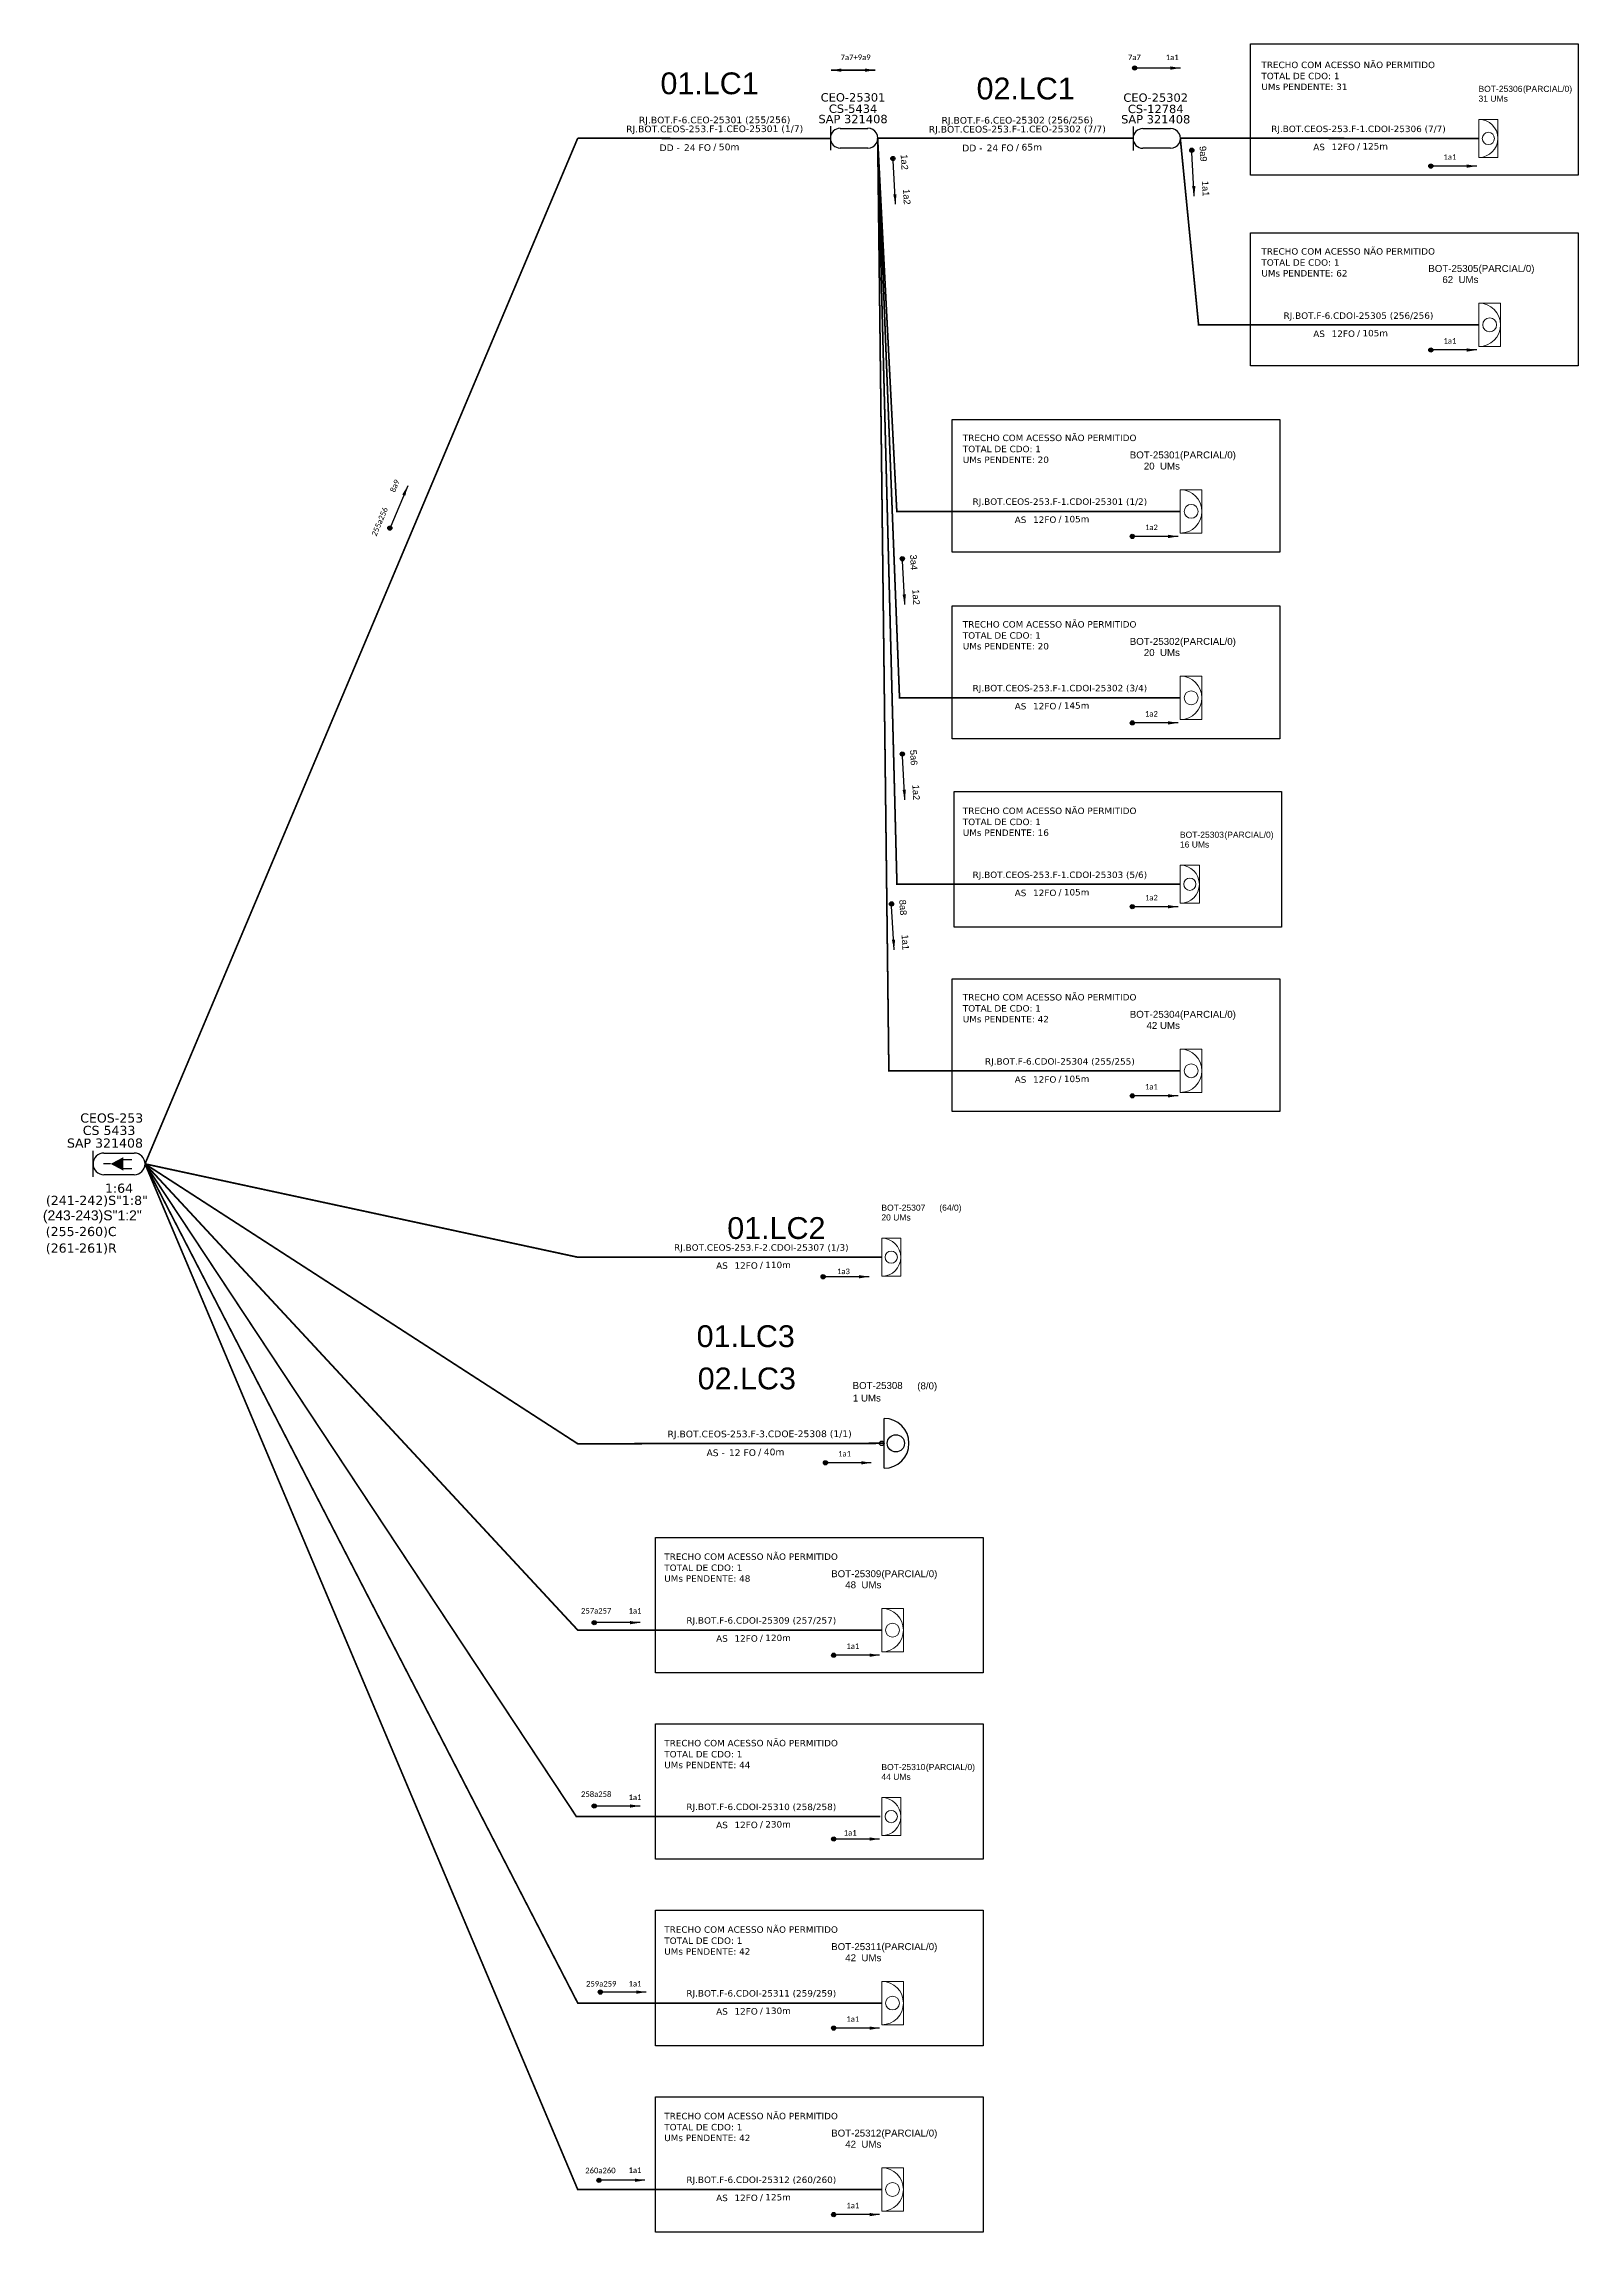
# Model space of a CAD drawing. Header units: millimetres. Extents: x 330.5 to 393.9, y 336.5 to 431.5.
# Drawn here: x 337.3 to 383, y 336.5 to 401.7 of the extents above; entities that cross this region are included whole.
import ezdxf
from ezdxf.enums import TextEntityAlignment as Align

# ---------------------------------------------------------------- set-up
doc = ezdxf.new("R2010")
doc.units = ezdxf.units.MM
doc.header["$LTSCALE"] = 0.03
for name, color, linetype, lineweight in [("20.0-LEGENDA DOS CDO'S", 1, 'Continuous', 0), ('20.1-CDO_INTERIOR', 1, 'Continuous', 0), ('20.2-CDO_POSTE', 1, 'Continuous', 5), ('40.1-ETIQUETAS', 1, 'Continuous', 20)]:
    doc.layers.add(name, color=color, linetype=linetype, lineweight=lineweight)
for name, color, linetype in [('20.4-CEOS', 1, 'Continuous'), ('20.5-CEO', 1, 'Continuous'), ('CAP a instalar', 1, 'FENCELINE1'), ('label_cabos', 7, 'Continuous'), ('Seta indicação do cabo', 7, 'Continuous'), ('texto', 255, 'Continuous')]:
    doc.layers.add(name, color=color, linetype=linetype)
doc.styles.add('ARIAL', font='arial.ttf')
doc.styles.add('siredit', font='verdana.ttf')
doc.styles.get("Standard").update_dxf_attribs({"font": 'arial.ttf'})
doc.linetypes.add('FENCELINE1', pattern='A,0.25,-0.1,[133,ltypeshp.shx,S=0.1,R=0,X=-0.1,Y=0],-0.1,1', length=1.45)
doc.dimstyles.new('CC', dxfattribs={"dimtxt": 1, "dimasz": 2, "dimexe": 0.18, "dimexo": 0.0625, "dimgap": 0.09, "dimtad": 0, "dimdec": 0, "dimrnd": 1, "dimzin": 0, "dimdsep": 46, "dimtxsty": 'siredit', "dimblk": 'NONE', "dimcen": 0, "dimse1": 1, "dimse2": 1, "dimsd1": 1, "dimsd2": 1, "dimclrt": 7, "dimadec": 0, "dimazin": 0, "dimtfac": 1, "dimtdec": 0, "dimtofl": 0, "dimtmove": 0, "dimatfit": 3, "dimfxl": 0, "dimtolj": 1, "dimtzin": 0, "dimarcsym": 0})

msp = doc.modelspace()

# ---------------------------------------------------------------- texts
at = {"color": 3, "style": 'siredit'}
for s, p in [('TRECHO COM ACESSO NÃO PERMITIDO', (373.577, 400.973)), ('TOTAL DE CDO: 1', (373.577, 400.642)), ('UMs PENDENTE: 31', (373.577, 400.321)), ('TRECHO COM ACESSO NÃO PERMITIDO', (373.577, 395.413)), ('TOTAL DE CDO: 1', (373.577, 395.082)), ('UMs PENDENTE: 62', (373.577, 394.76)), ('TRECHO COM ACESSO NÃO PERMITIDO', (364.675, 389.854)), ('TOTAL DE CDO: 1', (364.675, 389.523)), ('UMs PENDENTE: 20', (364.675, 389.201)), ('TRECHO COM ACESSO NÃO PERMITIDO', (364.675, 384.295)), ('TOTAL DE CDO: 1', (364.675, 383.964)), ('UMs PENDENTE: 20', (364.675, 383.643)), ('TRECHO COM ACESSO NÃO PERMITIDO', (364.675, 378.736)), ('TOTAL DE CDO: 1', (364.675, 378.405)), ('UMs PENDENTE: 16', (364.675, 378.084)), ('TRECHO COM ACESSO NÃO PERMITIDO', (364.675, 373.178)), ('TOTAL DE CDO: 1', (364.675, 372.847)), ('UMs PENDENTE: 42', (364.675, 372.525)), ('TRECHO COM ACESSO NÃO PERMITIDO', (355.773, 356.501)), ('TOTAL DE CDO: 1', (355.773, 356.171)), ('UMs PENDENTE: 48', (355.773, 355.849)), ('TRECHO COM ACESSO NÃO PERMITIDO', (355.773, 350.943)), ('TOTAL DE CDO: 1', (355.773, 350.612)), ('UMs PENDENTE: 44', (355.773, 350.29)), ('TRECHO COM ACESSO NÃO PERMITIDO', (355.773, 345.384)), ('TOTAL DE CDO: 1', (355.773, 345.053)), ('UMs PENDENTE: 42', (355.773, 344.731)), ('TRECHO COM ACESSO NÃO PERMITIDO', (355.773, 339.825)), ('TOTAL DE CDO: 1', (355.773, 339.494)), ('UMs PENDENTE: 42', (355.773, 339.173))]:
    msp.add_text(s, height=0.19222, dxfattribs=at).set_placement(p)
at = {"char_height": 0.16479, "width": 2.786, "attachment_point": 5}
for s, insert in [('{\\fCalibri|b0|i0|c0|p34;\\C7;7a7+9a9}', (361.479, 401.295)), ('{\\fCalibri|b0|i0|c0|p34;\\C7;7a7}', (369.792, 401.295)), ('{\\fCalibri|b0|i0|c0|p34;\\C7;1a1}', (370.918, 401.295)), ('\\C7;\\fCalibri|b0|i0|c0|p34;1a1', (379.2, 398.322)), ('{\\fCalibri|b0|i0|c0|p34;\\C7;1a1}', (379.2, 392.841)), ('{\\fCalibri|b0|i0|c0|p34;\\C7;1a2}', (370.298, 387.282)), ('{\\fCalibri|b0|i0|c0|p34;\\C7;1a2}', (370.298, 381.723)), ('{\\fCalibri|b0|i0|c0|p34;\\C7;1a2}', (370.298, 376.243)), ('\\C7;\\fCalibri|b0|i0|c0|p34;1a1', (370.298, 370.606)), ('{\\fCalibri|b0|i0|c0|p34;\\C7;1a3}', (361.116, 365.101)), ('{\\fCalibri|b0|i0|c0|p34;\\C7;1a1}', (361.149, 359.665)), ('{\\fCalibri|b0|i0|c0|p34;\\C7;257a257}', (353.744, 354.982)), ('{\\fCalibri|b0|i0|c0|p34;\\C7;1a1}', (354.901, 354.982)), ('{\\fCalibri|b0|i0|c0|p34;\\C7;1a1}', (361.396, 353.929)), ('{\\fCalibri|b0|i0|c0|p34;\\C7;258a258}', (353.744, 349.516)), ('{\\fCalibri|b0|i0|c0|p34;\\C7;1a1}', (354.901, 349.424)), ('\\C7;\\fCalibri|b0|i0|c0|p34;1a1', (361.317, 348.365)), ('{\\fCalibri|b0|i0|c0|p34;\\C7;259a259}', (353.895, 343.863)), ('{\\fCalibri|b0|i0|c0|p34;\\C7;1a1}', (354.901, 343.865)), ('\\C7;\\fCalibri|b0|i0|c0|p34;1a1', (361.396, 342.812)), ('{\\fCalibri|b0|i0|c0|p34;\\C7;260a260}', (353.87, 338.297)), ('{\\fCalibri|b0|i0|c0|p34;\\C7;1a1}', (354.901, 338.306)), ('{\\fCalibri|b0|i0|c0|p34;\\C7;1a1}', (361.396, 337.253))]:
    msp.add_mtext(s, dxfattribs=dict(at, insert=insert))
for s, insert, char_height, width, attachment_point, rotation in [('9a9', (371.931, 398.656), 0.1994, 0.32288, 1, 273.40004), ('1a2', (363.021, 398.41), 0.1994, 0.32288, 1, 273.40004), ('1a2', (363.091, 397.374), 0.1994, 0.32288, 1, 273.40004), ('1a1', (372.001, 397.619), 0.1994, 0.32288, 1, 273.40004), ('{\\fCalibri|b0|i0|c0|p34;\\C7;8a9}', (347.739, 388.518), 0.16479, 2.786, 5, 67.12231), ('{\\fCalibri|b0|i0|c0|p34;\\C7;255a256}', (347.289, 387.452), 0.16479, 2.786, 5, 67.12231), ('3a4', (363.299, 386.478), 0.1994, 0.32288, 1, 273.40004), ('1a2', (363.369, 385.442), 0.1994, 0.32288, 1, 273.40004), ('5a6', (363.299, 380.656), 0.1994, 0.32288, 1, 273.40004), ('1a2', (363.369, 379.619), 0.1994, 0.32288, 1, 273.40004), ('8a8', (362.979, 376.188), 0.1994, 0.32288, 1, 273.40004), ('1a1', (363.049, 375.152), 0.1994, 0.32288, 1, 273.40004)]:
    msp.add_mtext(s, dxfattribs=dict(insert=insert, char_height=char_height, width=width, attachment_point=attachment_point, rotation=rotation))
at = {"layer": '20.4-CEOS', "color": 0, "insert": (337.246, 366.921), "char_height": 0.29723, "width": 5.01414, "attachment_point": 1}
msp.add_mtext('(243-243)S"1:2"           ', dxfattribs=at)
at = {"layer": 'texto', "color": 3, "char_height": 0.65, "width": 4.73782, "attachment_point": 5}
for s, insert in [('\\fArial|b0|i0;01.LC1', (357.124, 400.515, 0.25)), ('02.LC1', (366.549, 400.36, 0.25)), ('01.LC2', (359.116, 366.389, 0.25)), ('01.LC3', (358.203, 363.165, 0.25)), ('02.LC3', (358.235, 361.905, 0.25))]:
    msp.add_mtext(s, dxfattribs=dict(at, insert=insert))

# ---------------------------------------------------------------- blocks, each defined once
blk = doc.blocks.new('_None')
blk = doc.blocks.new('CEOS_RP_CT_DRT')
at = {"layer": '20.4-CEOS', "color": 0}
for p, q in [((-4.54, 1.19), (-1.19, 1.19)), ((-1.19, -1.19), (-4.54, -1.19))]:
    blk.add_line(p, q, dxfattribs=at)
for points in [[(-5.73, -1.43), (-5.73, 1.44)], [(-3.79, 0), (-4.59, 0)], [(-2.47, 0.48), (-1.45, 0.48)], [(-2.47, -0.52), (-1.45, -0.52)]]:
    blk.add_lwpolyline(points, dxfattribs=at)
blk.add_lwpolyline([(-3.79, 0, 0, 1.47, 0), (-2.41, 0, 1.47, 1.47, 0)], format="xyseb", dxfattribs=at)
for centre, start, end in [((-4.54, 0), 90, 270), ((-1.19, 0), 270, 90)]:
    blk.add_arc(centre, 1.19, start, end, dxfattribs=at)
at = {"layer": '20.4-CEOS', "color": 7, "style": 'siredit'}
for tag, p in [('Nº_DA_CEOS', (-2.86, 5.6)), ('LOCAL', (-2.86, 4.24)), ('SAP', (-2.86, 2.78)), ('RACIO_SPLITAGEM', (-2.86, -1.88)), ('FIBRAS_SPLITTER', (-2.86, -3.58)), ('RESERVA_FINAIS', (-2.86, -6.39)), ('FIBRAS_TOP_C', (-2.86, -5.08))]:
    blk.add_attdef(tag, text='', height=1.01, dxfattribs=at).set_placement(p, align=Align.TOP_CENTER)
blk = doc.blocks.new('ETIQUETA_RS5F')
at = {"layer": '40.1-ETIQUETAS', "color": 0, "style": 'siredit'}
blk.add_text('/', height=1.5, dxfattribs=at).set_placement((1.55, -1.95), align=Align.MIDDLE_RIGHT)
for tag, p in [('ETIQUETA_R_SECUNDARIA', (1.18, 2.1)), ('ETIQUETA_R_PRIMARIA', (1.18, 4.1)), ('F_ATIVAS/F_MORTAS', (1.11, -4.24))]:
    blk.add_attdef(tag, text='', height=1.5, dxfattribs=at).set_placement(p, align=Align.MIDDLE_CENTER)
for tag, p in [('TIPO_CABO', (-6.62, -2.12)), ('CAP_CABO', (0.37, -2.09))]:
    blk.add_attdef(tag, text='', height=1.5, dxfattribs=at).set_placement(p, align=Align.MIDDLE_RIGHT)
blk.add_attdef('METROS', text='', height=1.5, dxfattribs=at).set_placement((2.11, -1.95), align=Align.MIDDLE_LEFT)
for tag, p in [('FUSÃO_1', (0.82, -8.39)), ('FUSÃO_2', (0.82, -10.6)), ('FUSÃO_3', (0.82, -12.93)), ('FUSÃO_4', (0.82, -15.14)), ('FUSÃO_5', (0.82, -17.16))]:
    blk.add_attdef(tag, text='', height=1.5, dxfattribs=at).set_placement(p, align=Align.CENTER)
blk = doc.blocks.new('CDOI_INT')
at = {"layer": '20.1-CDO_INTERIOR', "color": 0, "lineweight": 18}
blk.add_lwpolyline([(4.25, -4.25), (4.25, 4.25), (0, 4.25), (0, -4.25)], close=True, dxfattribs=at)
blk.add_circle((2.12, 0), 1.36, dxfattribs=at)
blk.add_arc((0, 0), 4.25, 270, 90, dxfattribs=at)
at = {"layer": "20.0-LEGENDA DOS CDO'S", "color": 0, "style": 'ARIAL'}
for tag, p in [('CDO_N', (-0.08, 10.38)), ('SURVEY', (-0.08, 8.2)), ('SPLITER_1', (21.18, 10.38)), ('SPLITER_2', (21.19, 8.68)), ('SAP', (-0.08, 6.23)), ('1:XX', (5.94, -2.22)), ('UMS', (5.94, -4.24))]:
    blk.add_attdef(tag, p, '', height=1.36, dxfattribs=at)
blk.add_attdef('FIBRAS_UTILIZADAS', text='', height=1.36, dxfattribs=at).set_placement((15.34, 10.38), align=Align.CENTER)
blk = doc.blocks.new('CDOE-TEXTO PADRÃO')
at = {"layer": "20.0-LEGENDA DOS CDO'S", "color": 0, "style": 'ARIAL'}
for tag, p in [('CDO_N', (0.49, 7.39)), ('CORDOALHA', (0.5, 4.33)), ('SAP', (0.51, 1.67)), ('SPLITER_1', (0.59, -0.91)), ('SPLITER_2', (0.6, -3.55)), ('(XX-XX_F)S', (0.54, -8.29)), ('(XX-XX_L)S', (0.55, -10.83)), ('UMS', (0.55, -13.15))]:
    blk.add_attdef(tag, p, '', height=1.7, rotation=0.118, dxfattribs=at)
blk.add_attdef('FIBRAS_UTILIZADAS', text='', height=1.7, rotation=0.118, dxfattribs=at).set_placement((19.77, 7.43), align=Align.CENTER)
blk = doc.blocks.new('CDOE POSTE_')
at = {"color": 1}
blk.add_line((12.92, -5.49), (-2.38, -5.49), dxfattribs=at)
for centre, radius in [((5.27, -1.86), 2.64), ((5.27, -6.2), 0.708)]:
    blk.add_circle(centre, radius, dxfattribs=at)
blk.add_arc((5.27, -5.49), 7.65, 0, 180, dxfattribs=at)
blk = doc.blocks.new('CEO_CT_DRT')
at = {"layer": '20.5-CEO', "color": 0}
for p, q in [((-1.56, 1.26), (1.8, 1.26)), ((1.8, -1.13), (-1.56, -1.13))]:
    blk.add_line(p, q, dxfattribs=at)
blk.add_lwpolyline([(-2.75, 1.51), (-2.75, -1.38)], dxfattribs=at)
for centre, start, end in [((-1.56, 0.07), 90, 270), ((1.8, 0.07), 270, 90)]:
    blk.add_arc(centre, 1.2, start, end, dxfattribs=at)
at = {"layer": '20.5-CEO', "color": 7, "style": 'siredit'}
for tag, p in [('CEO_Nº', (0.12, 5.61)), ('LOCAL', (0.12, 4.23)), ('SAP', (0.12, 2.97)), ('FIBRAS_RESERVA', (0.12, -1.94))]:
    blk.add_attdef(tag, text='', height=1.01, dxfattribs=at).set_placement(p, align=Align.TOP_CENTER)
blk = doc.blocks.new('SETA 2')
at = {"layer": 'Seta indicação do cabo'}
h = blk.add_hatch(color=256, dxfattribs=at)
h.dxf.hatch_style = 1
h.paths.add_polyline_path([(348.974, 271.648, 1), (348.848, 271.648, 1)])
blk.add_circle((348.911, 271.648), 0.0626, dxfattribs=at)
blk.add_leader([(350.279, 271.648), (348.974, 271.648)], dimstyle='CC', override={"dimasz": 0.3}, dxfattribs=at)

# ---------------------------------------------------------------- linework, layer by layer
at = {"color": 3}
for points in [[(373.257, 401.699), (383.025, 401.699), (383.025, 397.783), (373.257, 397.783)], [(373.257, 396.061), (383.025, 396.061), (383.025, 392.099), (373.257, 392.099)], [(364.354, 390.502), (374.123, 390.502), (374.123, 386.54), (364.354, 386.54)], [(364.354, 384.943), (374.123, 384.943), (374.123, 380.981), (364.354, 380.981)], [(364.413, 379.408), (374.181, 379.408), (374.181, 375.368), (364.413, 375.368)], [(364.354, 373.826), (374.123, 373.826), (374.123, 369.864), (364.354, 369.864)], [(355.51, 357.173), (365.279, 357.173), (365.279, 353.133), (355.51, 353.133)], [(355.51, 351.615), (365.279, 351.615), (365.279, 347.575), (355.51, 347.575)], [(355.51, 346.056), (365.279, 346.056), (365.279, 342.016), (355.51, 342.016)], [(355.51, 340.497), (365.279, 340.497), (365.279, 336.457), (355.51, 336.457)]]:
    msp.add_lwpolyline(points, close=True, dxfattribs=at)
at = {"layer": 'CAP a instalar', "linetype": 'ByBlock', "ltscale": 30, "const_width": 0.05}
for points in [[(340.291, 368.306), (353.193, 398.883), (353.193, 398.883)], [(353.193, 398.883), (360.728, 398.874)], [(362.136, 398.884), (369.234, 398.884), (369.751, 398.883)]]:
    msp.add_lwpolyline(points, dxfattribs=at)
at = {"layer": 'CAP a instalar', "color": 8, "ltscale": 30}
msp.add_lwpolyline([(371.16, 376.642, 0.05, 0.05, 0), (362.711, 376.642, 0.05, 0.05, 0), (362.136, 398.884, 0, 0, 0)], format="xyseb", dxfattribs=at)
at = {"layer": 'CAP a instalar', "color": 8, "ltscale": 30, "const_width": 0.05}
for points in [[(371.16, 371.083), (362.47, 371.083), (362.136, 398.884)], [(371.16, 382.2), (362.788, 382.2), (362.136, 398.884)], [(371.16, 387.759), (362.707, 387.759), (362.136, 398.884)], [(371.16, 398.883), (380.062, 398.877)], [(380.062, 393.318), (371.705, 393.318), (371.16, 398.877)], [(362.258, 354.407), (353.194, 354.407), (340.291, 368.306)], [(362.218, 348.848), (353.154, 348.848), (340.291, 368.306)], [(362.258, 343.289), (353.194, 343.289), (340.291, 368.306)], [(362.258, 337.728), (353.194, 337.728), (340.291, 368.306)]]:
    msp.add_lwpolyline(points, dxfattribs=at)
at = {"layer": 'CAP a instalar', "ltscale": 30, "const_width": 0.05}
for points in [[(362.326, 359.976), (353.193, 359.963), (340.291, 368.306)], [(353.193, 365.524), (340.291, 368.306)], [(353.193, 365.524), (362.258, 365.524)]]:
    msp.add_lwpolyline(points, dxfattribs=at)

# ---------------------------------------------------------------- block references
for p in [(20.888, 129.327), (29.719, 126.404), (29.719, 120.922), (20.817, 115.364), (20.817, 109.805), (20.817, 104.325), (20.817, 98.687), (11.599, 93.294), (11.668, 87.747), (4.773, 82.982), (11.914, 82.011), (4.773, 77.515), (11.914, 76.531), (4.958, 71.968), (11.914, 70.894), (4.918, 66.358), (11.914, 65.335)]:
    msp.add_blockref('SETA 2', p)
for p, rotation in [((71.976, 731.557), 273.1851728483391), ((80.887, 731.803), 273.1851728483391), ((462.226, -39.813), 67.12231027241182), ((72.255, 719.625), 273.1851728483391), ((72.255, 713.803), 273.1851728483391), ((71.935, 709.335), 273.1851728483391)]:
    msp.add_blockref('SETA 2', p, dxfattribs=dict(rotation=rotation))
at = {"layer": '20.1-CDO_INTERIOR', "color": 8, "ltscale": 11}
ref = msp.add_blockref('CDOI_INT', (380.062, 393.318), dxfattribs=dict(at, xscale=0.1520687536512284, yscale=0.1520687536512284, zscale=0.1520687536512284))
ref.add_attrib('CDO_N', 'BOT-25305', dxfattribs={"layer": "20.0-LEGENDA DOS CDO'S", "color": 8, "height": 0.2069, "style": 'ARIAL'}).set_placement((380.049, 394.897), align=Align.RIGHT)
ref.add_attrib('FIBRAS_UTILIZADAS', '    (PARCIAL/0)', dxfattribs={"layer": "20.0-LEGENDA DOS CDO'S", "color": 8, "height": 0.20644, "style": 'ARIAL'}).set_placement((380.726, 394.897), align=Align.CENTER)
ref.add_attrib('SURVEY', '62  UMs', dxfattribs={"layer": "20.0-LEGENDA DOS CDO'S", "color": 8, "height": 0.2069, "style": 'ARIAL'}).set_placement((380.05, 394.565), align=Align.RIGHT)
ref = msp.add_blockref('CDOI_INT', (371.16, 387.759), dxfattribs=dict(at, xscale=0.1520687536512284, yscale=0.1520687536512284, zscale=0.1520687536512284))
ref.add_attrib('CDO_N', 'BOT-25301', dxfattribs={"layer": "20.0-LEGENDA DOS CDO'S", "color": 8, "height": 0.2069, "style": 'ARIAL'}).set_placement((371.147, 389.338), align=Align.RIGHT)
ref.add_attrib('FIBRAS_UTILIZADAS', '    (PARCIAL/0)', dxfattribs={"layer": "20.0-LEGENDA DOS CDO'S", "color": 8, "height": 0.20644, "style": 'ARIAL'}).set_placement((371.824, 389.338), align=Align.CENTER)
ref.add_attrib('SURVEY', '20  UMs', dxfattribs={"layer": "20.0-LEGENDA DOS CDO'S", "color": 8, "height": 0.2069, "style": 'ARIAL'}).set_placement((371.148, 389.006), align=Align.RIGHT)
ref = msp.add_blockref('CDOI_INT', (371.16, 382.2), dxfattribs=dict(at, xscale=0.1520687536512284, yscale=0.1520687536512284, zscale=0.1520687536512284))
ref.add_attrib('CDO_N', 'BOT-25302', dxfattribs={"layer": "20.0-LEGENDA DOS CDO'S", "color": 8, "height": 0.2069, "style": 'ARIAL'}).set_placement((371.147, 383.779), align=Align.RIGHT)
ref.add_attrib('FIBRAS_UTILIZADAS', '    (PARCIAL/0)', dxfattribs={"layer": "20.0-LEGENDA DOS CDO'S", "color": 8, "height": 0.20644, "style": 'ARIAL'}).set_placement((371.824, 383.779), align=Align.CENTER)
ref.add_attrib('SURVEY', '20  UMs', dxfattribs={"layer": "20.0-LEGENDA DOS CDO'S", "color": 8, "height": 0.2069, "style": 'ARIAL'}).set_placement((371.148, 383.447), align=Align.RIGHT)
ref = msp.add_blockref('CDOI_INT', (371.16, 371.083), dxfattribs=dict(at, xscale=0.1520687536512284, yscale=0.1520687536512284, zscale=0.1520687536512284))
ref.add_attrib('CDO_N', 'BOT-25304', dxfattribs={"layer": "20.0-LEGENDA DOS CDO'S", "color": 8, "height": 0.2069, "style": 'ARIAL'}).set_placement((371.147, 372.662), align=Align.RIGHT)
ref.add_attrib('FIBRAS_UTILIZADAS', '    (PARCIAL/0)', dxfattribs={"layer": "20.0-LEGENDA DOS CDO'S", "color": 8, "height": 0.20644, "style": 'ARIAL'}).set_placement((371.824, 372.662), align=Align.CENTER)
ref.add_attrib('SURVEY', '42 UMs', dxfattribs={"layer": "20.0-LEGENDA DOS CDO'S", "color": 8, "height": 0.2069, "style": 'ARIAL'}).set_placement((371.148, 372.33), align=Align.RIGHT)
ref = msp.add_blockref('CDOI_INT', (362.258, 354.407), dxfattribs=dict(at, xscale=0.1520687536512284, yscale=0.1520687536512284, zscale=0.1520687536512284))
ref.add_attrib('CDO_N', 'BOT-25309', dxfattribs={"layer": "20.0-LEGENDA DOS CDO'S", "color": 8, "height": 0.2069, "style": 'ARIAL'}).set_placement((362.245, 355.985), align=Align.RIGHT)
ref.add_attrib('FIBRAS_UTILIZADAS', '    (PARCIAL/0)', dxfattribs={"layer": "20.0-LEGENDA DOS CDO'S", "color": 8, "height": 0.20644, "style": 'ARIAL'}).set_placement((362.922, 355.985), align=Align.CENTER)
ref.add_attrib('SURVEY', '48  UMs', dxfattribs={"layer": "20.0-LEGENDA DOS CDO'S", "color": 8, "height": 0.2069, "style": 'ARIAL'}).set_placement((362.246, 355.654), align=Align.RIGHT)
ref = msp.add_blockref('CDOI_INT', (362.258, 343.289), dxfattribs=dict(at, xscale=0.1520687536512284, yscale=0.1520687536512284, zscale=0.1520687536512284))
ref.add_attrib('CDO_N', 'BOT-25311', dxfattribs={"layer": "20.0-LEGENDA DOS CDO'S", "color": 8, "height": 0.2069, "style": 'ARIAL'}).set_placement((362.245, 344.868), align=Align.RIGHT)
ref.add_attrib('FIBRAS_UTILIZADAS', '    (PARCIAL/0)', dxfattribs={"layer": "20.0-LEGENDA DOS CDO'S", "color": 8, "height": 0.20644, "style": 'ARIAL'}).set_placement((362.922, 344.868), align=Align.CENTER)
ref.add_attrib('SURVEY', '42  UMs', dxfattribs={"layer": "20.0-LEGENDA DOS CDO'S", "color": 8, "height": 0.2069, "style": 'ARIAL'}).set_placement((362.246, 344.536), align=Align.RIGHT)
ref = msp.add_blockref('CDOI_INT', (362.258, 337.73), dxfattribs=dict(at, xscale=0.1520687536512284, yscale=0.1520687536512284, zscale=0.1520687536512284))
ref.add_attrib('CDO_N', 'BOT-25312', dxfattribs={"layer": "20.0-LEGENDA DOS CDO'S", "color": 8, "height": 0.2069, "style": 'ARIAL'}).set_placement((362.245, 339.309), align=Align.RIGHT)
ref.add_attrib('FIBRAS_UTILIZADAS', '    (PARCIAL/0)', dxfattribs={"layer": "20.0-LEGENDA DOS CDO'S", "color": 8, "height": 0.20644, "style": 'ARIAL'}).set_placement((362.922, 339.309), align=Align.CENTER)
ref.add_attrib('SURVEY', '42  UMs', dxfattribs={"layer": "20.0-LEGENDA DOS CDO'S", "color": 8, "height": 0.2069, "style": 'ARIAL'}).set_placement((362.246, 338.977), align=Align.RIGHT)
at = {"layer": '20.2-CDO_POSTE'}
ref = msp.add_blockref('CDOE-TEXTO PADRÃO', (362.277, 360.211), dxfattribs=dict(at, xscale=0.1215000003576279, yscale=0.1215000003576279, zscale=0.1215000003576279))
ref.add_attrib('CDO_N', 'BOT-25308', (361.39, 361.595), dxfattribs={"layer": "20.0-LEGENDA DOS CDO'S", "color": 0, "height": 0.2065, "rotation": 0.11799, "style": 'ARIAL'})
ref.add_attrib('CORDOALHA', '1 UMs', (361.398, 361.222), dxfattribs={"layer": "20.0-LEGENDA DOS CDO'S", "color": 0, "height": 0.2065, "rotation": 0.11799, "style": 'ARIAL'})
ref.add_attrib('FIBRAS_UTILIZADAS', '       (8/0)', dxfattribs={"layer": "20.0-LEGENDA DOS CDO'S", "color": 0, "height": 0.20653, "rotation": 0.11799, "style": 'ARIAL'}).set_placement((363.334, 361.585), align=Align.CENTER)
at = {"layer": '20.4-CEOS'}
ref = msp.add_blockref('CEO_CT_DRT', (361.402, 398.868), dxfattribs=dict(at, xscale=0.2449999999999979, yscale=0.2449999999999979, zscale=0.2449999999999979, rotation=359.9999964697354))
ref.add_attrib('CEO_Nº', 'CEO-25301', dxfattribs={"layer": '20.5-CEO', "color": 7, "height": 0.2484, "rotation": 360, "style": 'siredit'}).set_placement((361.402, 400.226), align=Align.TOP_CENTER)
ref.add_attrib('LOCAL', 'CS-5434', dxfattribs={"layer": '20.5-CEO', "color": 7, "height": 0.2484, "rotation": 360, "style": 'siredit'}).set_placement((361.402, 399.888), align=Align.TOP_CENTER)
ref.add_attrib('SAP', 'SAP 321408', dxfattribs={"layer": '20.5-CEO', "color": 7, "height": 0.2484, "rotation": 360, "style": 'siredit'}).set_placement((361.402, 399.58), align=Align.TOP_CENTER)
ref = msp.add_blockref('CEO_CT_DRT', (370.426, 398.86), dxfattribs=dict(at, xscale=0.2449999999999979, yscale=0.2449999999999979, zscale=0.2449999999999979, rotation=359.9999964697354))
ref.add_attrib('CEO_Nº', 'CEO-25302', dxfattribs={"layer": '20.5-CEO', "color": 7, "height": 0.2484, "rotation": 360, "style": 'siredit'}).set_placement((370.426, 400.218), align=Align.TOP_CENTER)
ref.add_attrib('LOCAL', 'CS-12784', dxfattribs={"layer": '20.5-CEO', "color": 7, "height": 0.2484, "rotation": 360, "style": 'siredit'}).set_placement((370.426, 399.881), align=Align.TOP_CENTER)
ref.add_attrib('SAP', 'SAP 321408', dxfattribs={"layer": '20.5-CEO', "color": 7, "height": 0.2484, "rotation": 360, "style": 'siredit'}).set_placement((370.426, 399.573), align=Align.TOP_CENTER)
ref = msp.add_blockref('CEOS_RP_CT_DRT', (340.291, 368.306), dxfattribs=dict(at, xscale=0.2702082246541977, yscale=0.2702082246541977, zscale=0.2702082246541977))
ref.add_attrib('Nº_DA_CEOS', 'CEOS-253', dxfattribs={"color": 7, "height": 0.2728, "style": 'siredit'}).set_placement((339.298, 369.811), align=Align.TOP_CENTER)
ref.add_attrib('LOCAL', 'CS 5433', dxfattribs={"color": 7, "height": 0.2728, "style": 'siredit'}).set_placement((339.22, 369.441), align=Align.TOP_CENTER)
ref.add_attrib('SAP', 'SAP 321408  ', dxfattribs={"color": 7, "height": 0.27282, "style": 'siredit'}).set_placement((339.216, 369.063), align=Align.TOP_CENTER)
ref.add_attrib('RACIO_SPLITAGEM', '1:64', dxfattribs={"color": 7, "height": 0.2728, "style": 'siredit'}).set_placement((339.517, 367.718), align=Align.TOP_CENTER)
ref.add_attrib('FIBRAS_SPLITTER', '(241-242)S"1:8"           ', dxfattribs={"color": 7, "height": 0.27282, "style": 'siredit'}).set_placement((339.51, 367.356), align=Align.TOP_CENTER)
ref.add_attrib('FIBRAS_TOP_C', ' (255-260)C                    ', dxfattribs={"color": 7, "height": 0.27282, "style": 'siredit'}).set_placement((339.519, 366.427), align=Align.TOP_CENTER)
ref.add_attrib('RESERVA_FINAIS', '(261-261)R                 ', dxfattribs={"color": 7, "height": 0.27282, "style": 'siredit'}).set_placement((339.401, 365.933), align=Align.TOP_CENTER)
at = {"layer": '40.1-ETIQUETAS'}
ref = msp.add_blockref('ETIQUETA_RS5F', (357.119, 398.883), dxfattribs=dict(at, xscale=0.1329574641623993, yscale=0.1329574641623993, zscale=0.1329574641623993, rotation=0.1179917413874858))
ref.add_attrib('ETIQUETA_R_PRIMARIA', 'RJ.BOT.F-6.CEO-25301 (255/256)', dxfattribs={"color": 0, "height": 0.19944, "rotation": 0.11799, "style": 'siredit'}).set_placement((357.275, 399.429), align=Align.MIDDLE_CENTER)
ref.add_attrib('ETIQUETA_R_SECUNDARIA', 'RJ.BOT.CEOS-253.F-1.CEO-25301 (1/7)', dxfattribs={"color": 0, "height": 0.19944, "rotation": 0.11799, "style": 'siredit'}).set_placement((357.276, 399.163), align=Align.MIDDLE_CENTER)
ref.add_attrib('TIPO_CABO', 'DD -', dxfattribs={"color": 0, "height": 0.1994, "rotation": 0.11799, "style": 'siredit'}).set_placement((356.24, 398.6), align=Align.MIDDLE_RIGHT)
ref.add_attrib('CAP_CABO', '24 FO', dxfattribs={"color": 0, "height": 0.1994, "rotation": 0.11799, "style": 'siredit'}).set_placement((357.168, 398.605), align=Align.MIDDLE_RIGHT)
ref.add_attrib('METROS', '50m', dxfattribs={"color": 0, "height": 0.1994, "rotation": 0.11799, "style": 'siredit'}).set_placement((357.4, 398.623), align=Align.MIDDLE_LEFT)
ref = msp.add_blockref('ETIQUETA_RS5F', (366.143, 398.875), dxfattribs=dict(at, xscale=0.1329574641623993, yscale=0.1329574641623993, zscale=0.1329574641623993, rotation=0.1179917413874858))
ref.add_attrib('ETIQUETA_R_PRIMARIA', 'RJ.BOT.F-6.CEO-25302 (256/256)', dxfattribs={"color": 0, "height": 0.19944, "rotation": 0.11799, "style": 'siredit'}).set_placement((366.299, 399.421), align=Align.MIDDLE_CENTER)
ref.add_attrib('ETIQUETA_R_SECUNDARIA', 'RJ.BOT.CEOS-253.F-1.CEO-25302 (7/7)', dxfattribs={"color": 0, "height": 0.19944, "rotation": 0.11799, "style": 'siredit'}).set_placement((366.299, 399.155), align=Align.MIDDLE_CENTER)
ref.add_attrib('TIPO_CABO', 'DD -', dxfattribs={"color": 0, "height": 0.1994, "rotation": 0.11799, "style": 'siredit'}).set_placement((365.264, 398.592), align=Align.MIDDLE_RIGHT)
ref.add_attrib('CAP_CABO', '24 FO', dxfattribs={"color": 0, "height": 0.1994, "rotation": 0.11799, "style": 'siredit'}).set_placement((366.192, 398.597), align=Align.MIDDLE_RIGHT)
ref.add_attrib('METROS', '65m', dxfattribs={"color": 0, "height": 0.1994, "rotation": 0.11799, "style": 'siredit'}).set_placement((366.424, 398.616), align=Align.MIDDLE_LEFT)
ref = msp.add_blockref('ETIQUETA_RS5F', (358.459, 359.977), dxfattribs=dict(at, xscale=0.1329574641623993, yscale=0.1329574641623993, zscale=0.1329574641623993, rotation=0.1179917413876913))
ref.add_attrib('ETIQUETA_R_SECUNDARIA', 'RJ.BOT.CEOS-253.F-3.CDOE-25308 (1/1)', dxfattribs={"color": 0, "height": 0.19944, "rotation": 0.11799, "style": 'siredit'}).set_placement((358.616, 360.257), align=Align.MIDDLE_CENTER)
ref.add_attrib('TIPO_CABO', 'AS -', dxfattribs={"color": 0, "height": 0.1994, "rotation": 0.11799, "style": 'siredit'}).set_placement((357.58, 359.694), align=Align.MIDDLE_RIGHT)
ref.add_attrib('CAP_CABO', '12 FO', dxfattribs={"color": 0, "height": 0.1994, "rotation": 0.11799, "style": 'siredit'}).set_placement((358.508, 359.699), align=Align.MIDDLE_RIGHT)
ref.add_attrib('METROS', '40m', dxfattribs={"color": 0, "height": 0.1994, "rotation": 0.11799, "style": 'siredit'}).set_placement((358.74, 359.718), align=Align.MIDDLE_LEFT)
at = {"layer": 'CAP a instalar', "color": 8, "linetype": 'FENCELINE1', "ltscale": 7}
ref = msp.add_blockref('CDOI_INT', (380.062, 398.878), dxfattribs=dict(at, xscale=0.133529617857242, yscale=0.133529617857242, zscale=0.133529617857242))
ref.add_attrib('CDO_N', 'BOT-25306', (380.051, 400.264), dxfattribs={"layer": "20.0-LEGENDA DOS CDO'S", "color": 0, "height": 0.1816, "style": 'ARIAL'})
ref.add_attrib('FIBRAS_UTILIZADAS', '(PARCIAL/0)', dxfattribs={"layer": "20.0-LEGENDA DOS CDO'S", "color": 0, "height": 0.18164, "style": 'ARIAL'}).set_placement((382.11, 400.264), align=Align.CENTER)
ref.add_attrib('SURVEY', '31 UMs', (380.052, 399.973), dxfattribs={"layer": "20.0-LEGENDA DOS CDO'S", "color": 0, "height": 0.1816, "style": 'ARIAL'})
ref = msp.add_blockref('ETIQUETA_RS5F', (376.32, 398.892), dxfattribs=dict(at, xscale=0.1281445296020252, yscale=0.1281445296020252, zscale=0.1281445296020252))
ref.add_attrib('ETIQUETA_R_SECUNDARIA', 'RJ.BOT.CEOS-253.F-1.CDOI-25306 (7/7)', dxfattribs={"layer": '40.1-ETIQUETAS', "color": 0, "height": 0.19222, "style": 'siredit'}).set_placement((376.472, 399.162), align=Align.MIDDLE_CENTER)
ref.add_attrib('TIPO_CABO', 'AS', dxfattribs={"layer": '40.1-ETIQUETAS', "color": 0, "height": 0.1922, "style": 'siredit'}).set_placement((375.472, 398.621), align=Align.MIDDLE_RIGHT)
ref.add_attrib('CAP_CABO', '12FO', dxfattribs={"layer": '40.1-ETIQUETAS', "color": 0, "height": 0.1922, "style": 'siredit'}).set_placement((376.367, 398.624), align=Align.MIDDLE_RIGHT)
ref.add_attrib('METROS', '125m', dxfattribs={"layer": '40.1-ETIQUETAS', "color": 0, "height": 0.1922, "style": 'siredit'}).set_placement((376.591, 398.642), align=Align.MIDDLE_LEFT)
at = {"layer": 'CAP a instalar', "color": 8, "ltscale": 30}
ref = msp.add_blockref('ETIQUETA_RS5F', (376.32, 393.324), dxfattribs=dict(at, xscale=0.1281445296020252, yscale=0.1281445296020252, zscale=0.1281445296020252))
ref.add_attrib('ETIQUETA_R_SECUNDARIA', 'RJ.BOT.F-6.CDOI-25305 (256/256)', dxfattribs={"layer": '40.1-ETIQUETAS', "color": 0, "height": 0.19222, "style": 'siredit'}).set_placement((376.472, 393.594), align=Align.MIDDLE_CENTER)
ref.add_attrib('TIPO_CABO', 'AS', dxfattribs={"layer": '40.1-ETIQUETAS', "color": 0, "height": 0.1922, "style": 'siredit'}).set_placement((375.472, 393.053), align=Align.MIDDLE_RIGHT)
ref.add_attrib('CAP_CABO', '12FO', dxfattribs={"layer": '40.1-ETIQUETAS', "color": 0, "height": 0.1922, "style": 'siredit'}).set_placement((376.367, 393.056), align=Align.MIDDLE_RIGHT)
ref.add_attrib('METROS', '105m', dxfattribs={"layer": '40.1-ETIQUETAS', "color": 0, "height": 0.1922, "style": 'siredit'}).set_placement((376.591, 393.073), align=Align.MIDDLE_LEFT)
at = {"layer": 'CAP a instalar', "color": 8, "linetype": 'FENCELINE1', "ltscale": 7}
ref = msp.add_blockref('ETIQUETA_RS5F', (367.418, 387.78), dxfattribs=dict(at, xscale=0.1281445296020252, yscale=0.1281445296020252, zscale=0.1281445296020252))
ref.add_attrib('ETIQUETA_R_SECUNDARIA', 'RJ.BOT.CEOS-253.F-1.CDOI-25301 (1/2)', dxfattribs={"layer": '40.1-ETIQUETAS', "color": 0, "height": 0.19222, "style": 'siredit'}).set_placement((367.569, 388.049), align=Align.MIDDLE_CENTER)
ref.add_attrib('TIPO_CABO', 'AS', dxfattribs={"layer": '40.1-ETIQUETAS', "color": 0, "height": 0.1922, "style": 'siredit'}).set_placement((366.57, 387.509), align=Align.MIDDLE_RIGHT)
ref.add_attrib('CAP_CABO', '12FO', dxfattribs={"layer": '40.1-ETIQUETAS', "color": 0, "height": 0.1922, "style": 'siredit'}).set_placement((367.465, 387.512), align=Align.MIDDLE_RIGHT)
ref.add_attrib('METROS', '105m', dxfattribs={"layer": '40.1-ETIQUETAS', "color": 0, "height": 0.1922, "style": 'siredit'}).set_placement((367.688, 387.529), align=Align.MIDDLE_LEFT)
ref = msp.add_blockref('ETIQUETA_RS5F', (367.418, 382.221), dxfattribs=dict(at, xscale=0.1281445296020252, yscale=0.1281445296020252, zscale=0.1281445296020252))
ref.add_attrib('ETIQUETA_R_SECUNDARIA', 'RJ.BOT.CEOS-253.F-1.CDOI-25302 (3/4)', dxfattribs={"layer": '40.1-ETIQUETAS', "color": 0, "height": 0.19222, "style": 'siredit'}).set_placement((367.569, 382.491), align=Align.MIDDLE_CENTER)
ref.add_attrib('TIPO_CABO', 'AS', dxfattribs={"layer": '40.1-ETIQUETAS', "color": 0, "height": 0.1922, "style": 'siredit'}).set_placement((366.57, 381.95), align=Align.MIDDLE_RIGHT)
ref.add_attrib('CAP_CABO', '12FO', dxfattribs={"layer": '40.1-ETIQUETAS', "color": 0, "height": 0.1922, "style": 'siredit'}).set_placement((367.465, 381.953), align=Align.MIDDLE_RIGHT)
ref.add_attrib('METROS', '145m', dxfattribs={"layer": '40.1-ETIQUETAS', "color": 0, "height": 0.1922, "style": 'siredit'}).set_placement((367.688, 381.971), align=Align.MIDDLE_LEFT)
ref = msp.add_blockref('CDOI_INT', (371.16, 376.642), dxfattribs=dict(at, xscale=0.133529617857242, yscale=0.133529617857242, zscale=0.133529617857242))
ref.add_attrib('CDO_N', 'BOT-25303', (371.149, 378.028), dxfattribs={"layer": "20.0-LEGENDA DOS CDO'S", "color": 0, "height": 0.1816, "style": 'ARIAL'})
ref.add_attrib('FIBRAS_UTILIZADAS', '(PARCIAL/0)', dxfattribs={"layer": "20.0-LEGENDA DOS CDO'S", "color": 0, "height": 0.18164, "style": 'ARIAL'}).set_placement((373.208, 378.028), align=Align.CENTER)
ref.add_attrib('SURVEY', '16 UMs', (371.149, 377.737), dxfattribs={"layer": "20.0-LEGENDA DOS CDO'S", "color": 0, "height": 0.1816, "style": 'ARIAL'})
ref = msp.add_blockref('ETIQUETA_RS5F', (367.418, 376.655), dxfattribs=dict(at, xscale=0.1281445296020252, yscale=0.1281445296020252, zscale=0.1281445296020252))
ref.add_attrib('ETIQUETA_R_SECUNDARIA', 'RJ.BOT.CEOS-253.F-1.CDOI-25303 (5/6)', dxfattribs={"layer": '40.1-ETIQUETAS', "color": 0, "height": 0.19222, "style": 'siredit'}).set_placement((367.569, 376.925), align=Align.MIDDLE_CENTER)
ref.add_attrib('TIPO_CABO', 'AS', dxfattribs={"layer": '40.1-ETIQUETAS', "color": 0, "height": 0.1922, "style": 'siredit'}).set_placement((366.57, 376.384), align=Align.MIDDLE_RIGHT)
ref.add_attrib('CAP_CABO', '12FO', dxfattribs={"layer": '40.1-ETIQUETAS', "color": 0, "height": 0.1922, "style": 'siredit'}).set_placement((367.465, 376.387), align=Align.MIDDLE_RIGHT)
ref.add_attrib('METROS', '105m', dxfattribs={"layer": '40.1-ETIQUETAS', "color": 0, "height": 0.1922, "style": 'siredit'}).set_placement((367.688, 376.405), align=Align.MIDDLE_LEFT)
at = {"layer": 'CAP a instalar', "color": 8, "ltscale": 30}
ref = msp.add_blockref('ETIQUETA_RS5F', (367.418, 371.091), dxfattribs=dict(at, xscale=0.1281445296020252, yscale=0.1281445296020252, zscale=0.1281445296020252))
ref.add_attrib('ETIQUETA_R_SECUNDARIA', 'RJ.BOT.F-6.CDOI-25304 (255/255)', dxfattribs={"layer": '40.1-ETIQUETAS', "color": 0, "height": 0.19222, "style": 'siredit'}).set_placement((367.569, 371.361), align=Align.MIDDLE_CENTER)
ref.add_attrib('TIPO_CABO', 'AS', dxfattribs={"layer": '40.1-ETIQUETAS', "color": 0, "height": 0.1922, "style": 'siredit'}).set_placement((366.57, 370.82), align=Align.MIDDLE_RIGHT)
ref.add_attrib('CAP_CABO', '12FO', dxfattribs={"layer": '40.1-ETIQUETAS', "color": 0, "height": 0.1922, "style": 'siredit'}).set_placement((367.465, 370.823), align=Align.MIDDLE_RIGHT)
ref.add_attrib('METROS', '105m', dxfattribs={"layer": '40.1-ETIQUETAS', "color": 0, "height": 0.1922, "style": 'siredit'}).set_placement((367.688, 370.841), align=Align.MIDDLE_LEFT)
at = {"layer": 'CAP a instalar', "linetype": 'FENCELINE1', "ltscale": 7}
ref = msp.add_blockref('CDOI_INT', (362.258, 365.524), dxfattribs=dict(at, xscale=0.133529617857242, yscale=0.133529617857242, zscale=0.133529617857242))
ref.add_attrib('CDO_N', 'BOT-25307', (362.247, 366.91), dxfattribs={"layer": "20.0-LEGENDA DOS CDO'S", "color": 0, "height": 0.1816, "style": 'ARIAL'})
ref.add_attrib('FIBRAS_UTILIZADAS', '(64/0)', dxfattribs={"layer": "20.0-LEGENDA DOS CDO'S", "color": 0, "height": 0.1816, "style": 'ARIAL'}).set_placement((364.306, 366.91), align=Align.CENTER)
ref.add_attrib('SURVEY', '20 UMs', (362.247, 366.619), dxfattribs={"layer": "20.0-LEGENDA DOS CDO'S", "color": 0, "height": 0.1816, "style": 'ARIAL'})
at = {"layer": 'CAP a instalar', "ltscale": 30}
ref = msp.add_blockref('ETIQUETA_RS5F', (358.515, 365.545), dxfattribs=dict(at, xscale=0.1281445296020252, yscale=0.1281445296020252, zscale=0.1281445296020252))
ref.add_attrib('ETIQUETA_R_SECUNDARIA', 'RJ.BOT.CEOS-253.F-2.CDOI-25307 (1/3)', dxfattribs={"layer": '40.1-ETIQUETAS', "color": 0, "height": 0.19222, "style": 'siredit'}).set_placement((358.667, 365.814), align=Align.MIDDLE_CENTER)
ref.add_attrib('TIPO_CABO', 'AS', dxfattribs={"layer": '40.1-ETIQUETAS', "color": 0, "height": 0.1922, "style": 'siredit'}).set_placement((357.668, 365.274), align=Align.MIDDLE_RIGHT)
ref.add_attrib('CAP_CABO', '12FO', dxfattribs={"layer": '40.1-ETIQUETAS', "color": 0, "height": 0.1922, "style": 'siredit'}).set_placement((358.562, 365.277), align=Align.MIDDLE_RIGHT)
ref.add_attrib('METROS', '110m', dxfattribs={"layer": '40.1-ETIQUETAS', "color": 0, "height": 0.1922, "style": 'siredit'}).set_placement((358.786, 365.294), align=Align.MIDDLE_LEFT)
at = {"layer": 'CAP a instalar', "color": 9, "linetype": 'FENCELINE1', "ltscale": 7}
ref = msp.add_blockref('ETIQUETA_RS5F', (358.515, 354.427), dxfattribs=dict(at, xscale=0.1281445296020252, yscale=0.1281445296020252, zscale=0.1281445296020252))
ref.add_attrib('ETIQUETA_R_SECUNDARIA', 'RJ.BOT.F-6.CDOI-25309 (257/257)', dxfattribs={"layer": '40.1-ETIQUETAS', "color": 0, "height": 0.19222, "style": 'siredit'}).set_placement((358.667, 354.697), align=Align.MIDDLE_CENTER)
ref.add_attrib('TIPO_CABO', 'AS', dxfattribs={"layer": '40.1-ETIQUETAS', "color": 0, "height": 0.1922, "style": 'siredit'}).set_placement((357.668, 354.156), align=Align.MIDDLE_RIGHT)
ref.add_attrib('CAP_CABO', '12FO', dxfattribs={"layer": '40.1-ETIQUETAS', "color": 0, "height": 0.1922, "style": 'siredit'}).set_placement((358.562, 354.159), align=Align.MIDDLE_RIGHT)
ref.add_attrib('METROS', '120m', dxfattribs={"layer": '40.1-ETIQUETAS', "color": 0, "height": 0.1922, "style": 'siredit'}).set_placement((358.786, 354.177), align=Align.MIDDLE_LEFT)
at = {"layer": 'CAP a instalar', "color": 8, "linetype": 'FENCELINE1', "ltscale": 7}
ref = msp.add_blockref('CDOI_INT', (362.258, 348.848), dxfattribs=dict(at, xscale=0.133529617857242, yscale=0.133529617857242, zscale=0.133529617857242))
ref.add_attrib('CDO_N', 'BOT-25310', (362.247, 350.234), dxfattribs={"layer": "20.0-LEGENDA DOS CDO'S", "color": 0, "height": 0.1816, "style": 'ARIAL'})
ref.add_attrib('FIBRAS_UTILIZADAS', '(PARCIAL/0)', dxfattribs={"layer": "20.0-LEGENDA DOS CDO'S", "color": 0, "height": 0.18164, "style": 'ARIAL'}).set_placement((364.306, 350.234), align=Align.CENTER)
ref.add_attrib('SURVEY', '44 UMs', (362.247, 349.943), dxfattribs={"layer": "20.0-LEGENDA DOS CDO'S", "color": 0, "height": 0.1816, "style": 'ARIAL'})
at = {"layer": 'CAP a instalar', "color": 9, "linetype": 'FENCELINE1', "ltscale": 7}
ref = msp.add_blockref('ETIQUETA_RS5F', (358.515, 348.868), dxfattribs=dict(at, xscale=0.1281445296020252, yscale=0.1281445296020252, zscale=0.1281445296020252))
ref.add_attrib('ETIQUETA_R_SECUNDARIA', 'RJ.BOT.F-6.CDOI-25310 (258/258)', dxfattribs={"layer": '40.1-ETIQUETAS', "color": 0, "height": 0.19222, "style": 'siredit'}).set_placement((358.667, 349.138), align=Align.MIDDLE_CENTER)
ref.add_attrib('TIPO_CABO', 'AS', dxfattribs={"layer": '40.1-ETIQUETAS', "color": 0, "height": 0.1922, "style": 'siredit'}).set_placement((357.668, 348.597), align=Align.MIDDLE_RIGHT)
ref.add_attrib('CAP_CABO', '12FO', dxfattribs={"layer": '40.1-ETIQUETAS', "color": 0, "height": 0.1922, "style": 'siredit'}).set_placement((358.562, 348.6), align=Align.MIDDLE_RIGHT)
ref.add_attrib('METROS', '230m', dxfattribs={"layer": '40.1-ETIQUETAS', "color": 0, "height": 0.1922, "style": 'siredit'}).set_placement((358.786, 348.618), align=Align.MIDDLE_LEFT)
ref = msp.add_blockref('ETIQUETA_RS5F', (358.515, 343.31), dxfattribs=dict(at, xscale=0.1281445296020252, yscale=0.1281445296020252, zscale=0.1281445296020252))
ref.add_attrib('ETIQUETA_R_SECUNDARIA', 'RJ.BOT.F-6.CDOI-25311 (259/259)', dxfattribs={"layer": '40.1-ETIQUETAS', "color": 0, "height": 0.19222, "style": 'siredit'}).set_placement((358.667, 343.579), align=Align.MIDDLE_CENTER)
ref.add_attrib('TIPO_CABO', 'AS', dxfattribs={"layer": '40.1-ETIQUETAS', "color": 0, "height": 0.1922, "style": 'siredit'}).set_placement((357.668, 343.039), align=Align.MIDDLE_RIGHT)
ref.add_attrib('CAP_CABO', '12FO', dxfattribs={"layer": '40.1-ETIQUETAS', "color": 0, "height": 0.1922, "style": 'siredit'}).set_placement((358.562, 343.042), align=Align.MIDDLE_RIGHT)
ref.add_attrib('METROS', '130m', dxfattribs={"layer": '40.1-ETIQUETAS', "color": 0, "height": 0.1922, "style": 'siredit'}).set_placement((358.786, 343.059), align=Align.MIDDLE_LEFT)
ref = msp.add_blockref('ETIQUETA_RS5F', (358.515, 337.751), dxfattribs=dict(at, xscale=0.1281445296020252, yscale=0.1281445296020252, zscale=0.1281445296020252))
ref.add_attrib('ETIQUETA_R_SECUNDARIA', 'RJ.BOT.F-6.CDOI-25312 (260/260)', dxfattribs={"layer": '40.1-ETIQUETAS', "color": 0, "height": 0.19222, "style": 'siredit'}).set_placement((358.667, 338.021), align=Align.MIDDLE_CENTER)
ref.add_attrib('TIPO_CABO', 'AS', dxfattribs={"layer": '40.1-ETIQUETAS', "color": 0, "height": 0.1922, "style": 'siredit'}).set_placement((357.668, 337.48), align=Align.MIDDLE_RIGHT)
ref.add_attrib('CAP_CABO', '12FO', dxfattribs={"layer": '40.1-ETIQUETAS', "color": 0, "height": 0.1922, "style": 'siredit'}).set_placement((358.562, 337.483), align=Align.MIDDLE_RIGHT)
ref.add_attrib('METROS', '125m', dxfattribs={"layer": '40.1-ETIQUETAS', "color": 0, "height": 0.1922, "style": 'siredit'}).set_placement((358.786, 337.501), align=Align.MIDDLE_LEFT)
at = {"layer": 'label_cabos', "xscale": 0.09719999879598618, "yscale": 0.09719999879598618, "zscale": 0.09719999879598618, "rotation": 270}
msp.add_blockref('CDOE POSTE_', (362.86, 360.488), dxfattribs=at)

msp.set_redraw_order([(e.dxf.handle, doc.entitydb.next_handle()) for e in msp.query("TEXT MTEXT ATTDEF DIMENSION ARC_DIMENSION")])  # texts and dimensions are drawn at this point

# ---------------------------------------------------------------- leaders
at = {"layer": 'Seta indicação do cabo'}
for points in [[(362.06, 400.912), (360.754, 400.912)], [(360.754, 400.912), (362.06, 400.912)]]:
    msp.add_leader(points, dimstyle='CC', override={"dimasz": 0.3}, dxfattribs=at)

doc.saveas('drawing.dxf')
